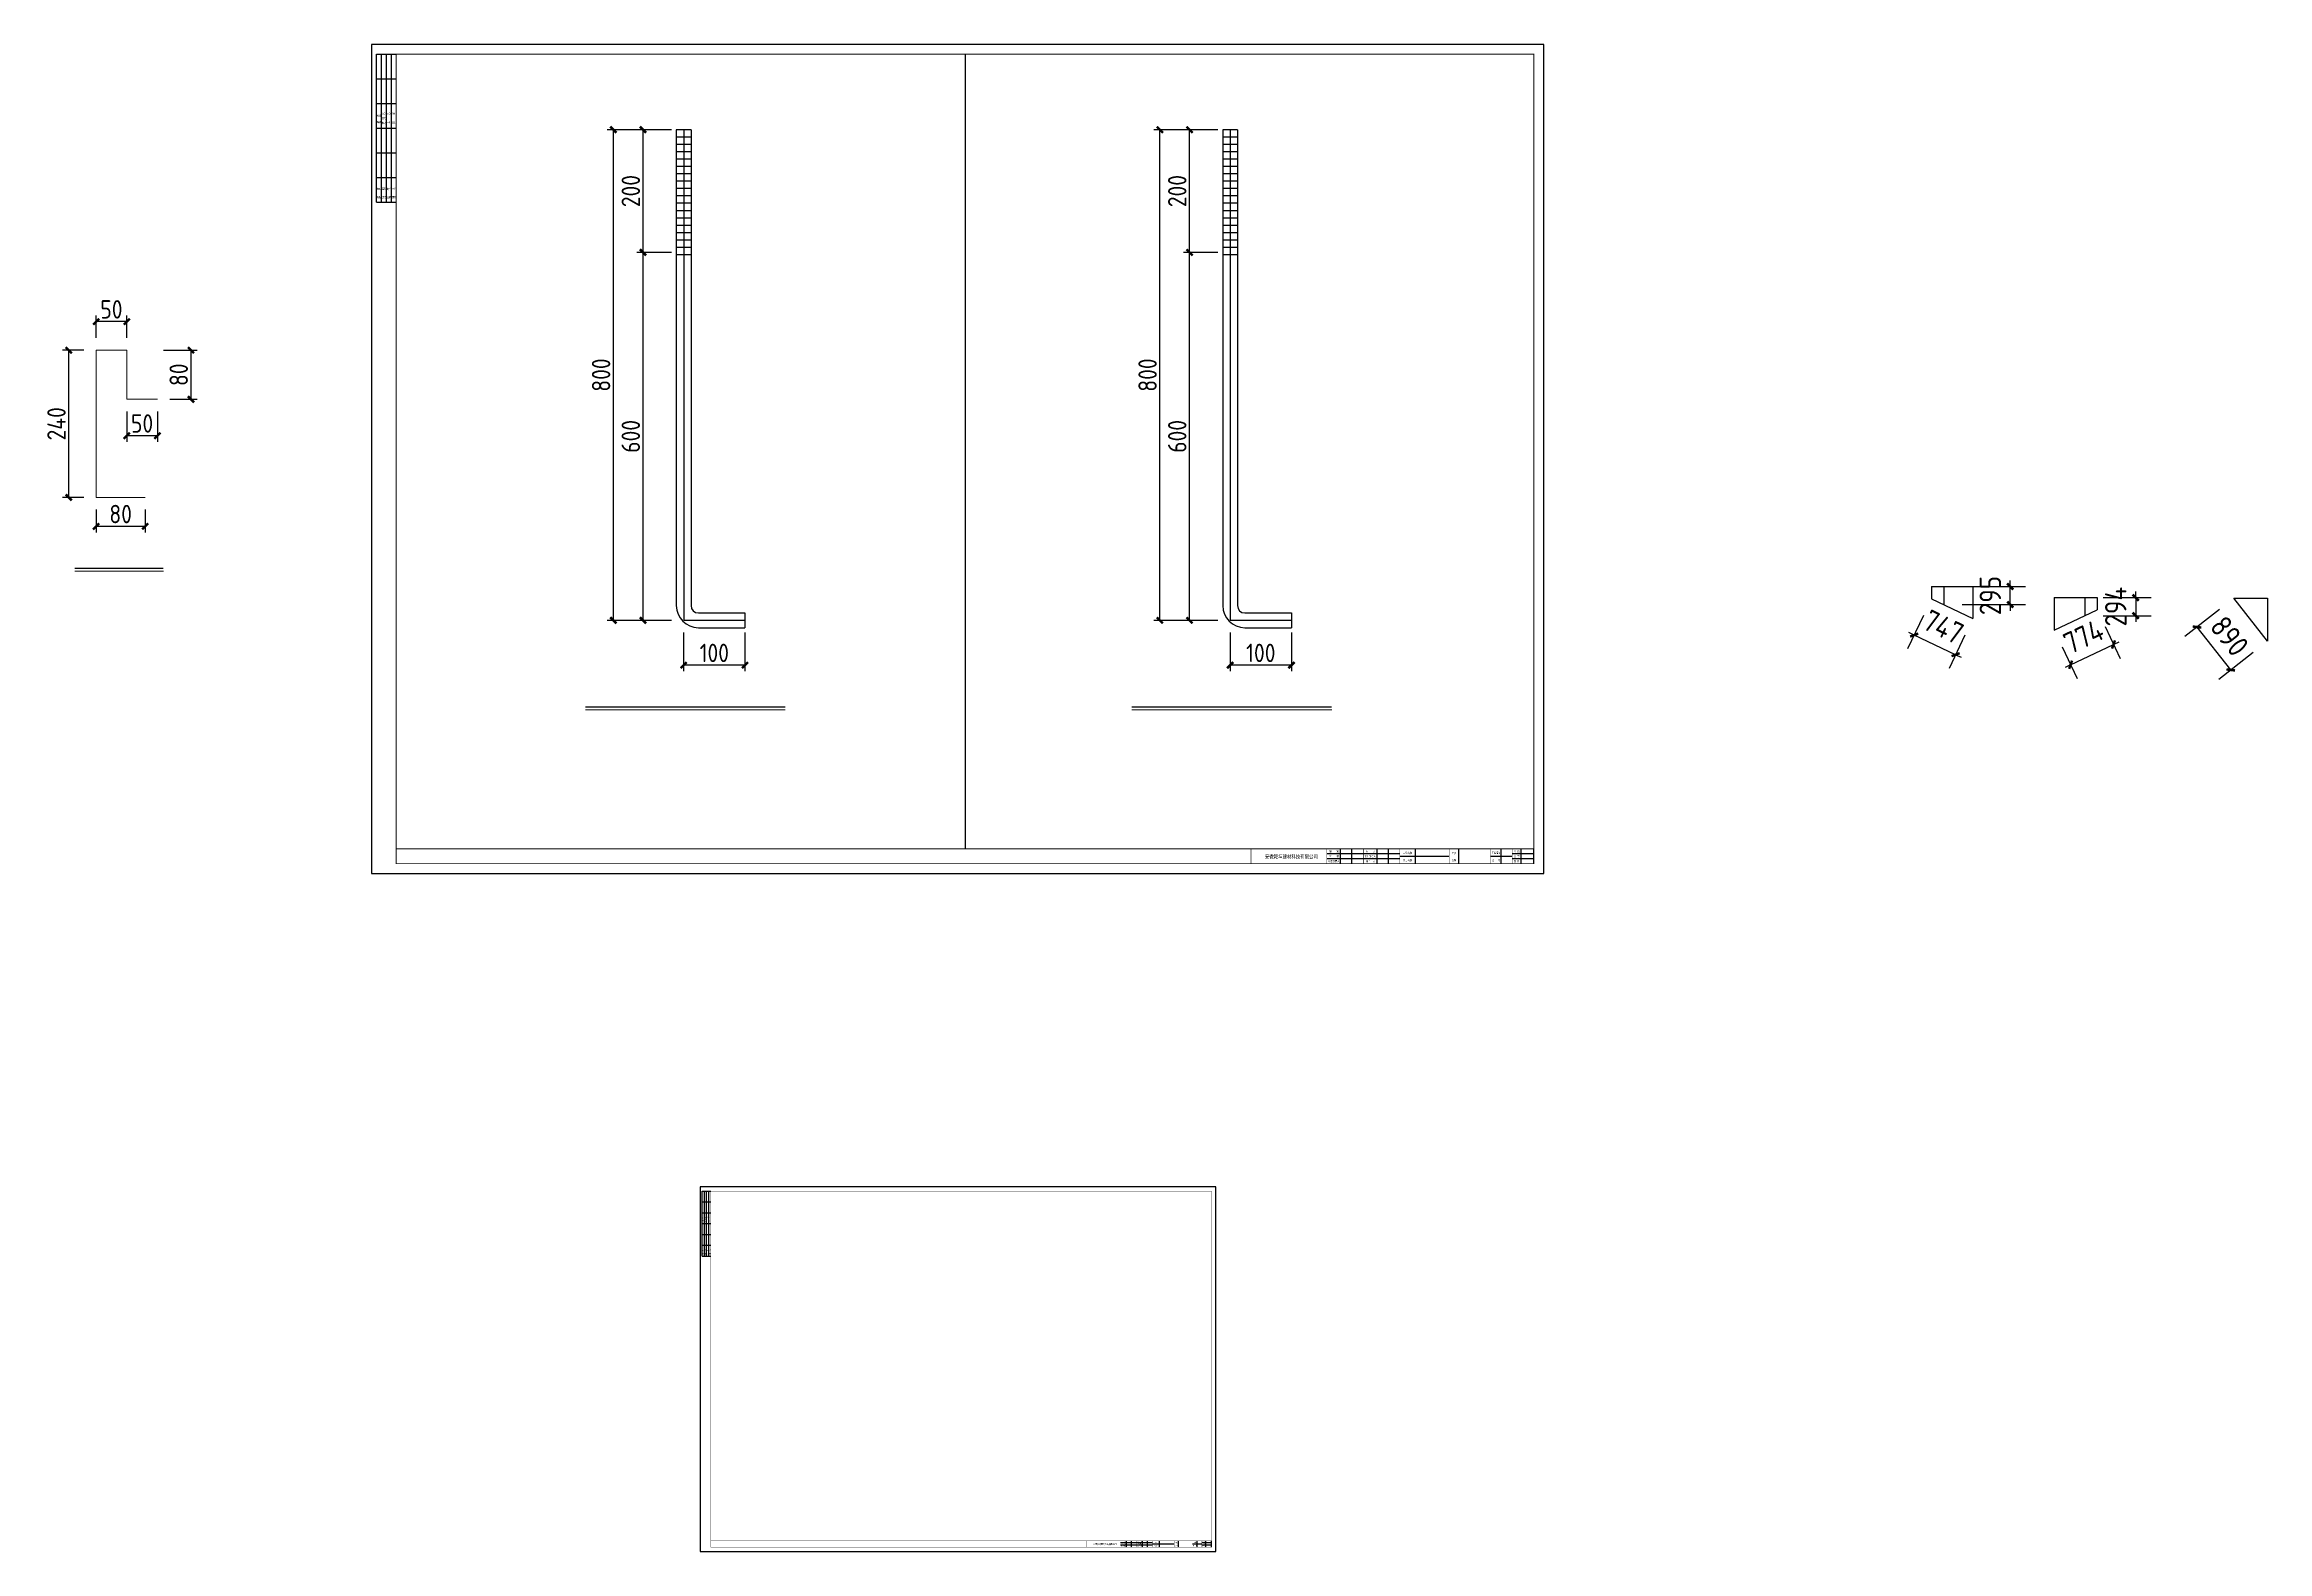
# Model space of a CAD drawing. Extents: x -196983 to 471790, y -783661 to 190401.
# Drawn here: x 29803 to 66055, y 457 to 25033 of the extents above; entities that cross this region are included whole.
import ezdxf

# ---------------------------------------------------------------- set-up
doc = ezdxf.new("R2010")
doc.units = 0
doc.header["$LTSCALE"] = 1000
doc.header["$MEASUREMENT"] = 0
doc.layers.add('_TCH_MASK', color=7, linetype='Continuous')
doc.layers.add('PUB_TITLE', color=4, linetype='Continuous')
doc.styles.get("Standard").update_dxf_attribs({"font": 'gbenor.shx', "bigfont": 'gbcbig.shx'})
doc.styles.add('图框', font='')
doc.styles.get('图框').set_extended_font_data('SimSun')
doc.dimstyles.get("Standard").update_dxf_attribs({"dimscale": 100, "dimtxt": 3.5, "dimasz": 1, "dimexe": 2.5, "dimexo": 3, "dimgap": 1.5, "dimtad": 1, "dimdec": 0, "dimzin": 0, "dimdsep": 46, "dimtxsty": 'Standard', "dimblk": 'ARCHTICK', "dimcen": 0.09, "dimadec": 0, "dimazin": 0, "dimtfac": 1, "dimtdec": 0, "dimtix": 1, "dimtmove": 2, "dimatfit": 3, "dimfxl": 1, "dimtolj": 1, "dimtzin": 0, "dimarcsym": 0})

# ---------------------------------------------------------------- blocks, each defined once
blk = doc.blocks.new('_ArchTick')
at = {"color": 0, "linetype": 'ByBlock', "const_width": 0.4}
blk.add_lwpolyline([(-0.5, -0.5), (0.5, 0.5)], dxfattribs=at)
blk = doc.blocks.new('*D4')
at = {"layer": '_TCH_MASK', "color": 0, "lineweight": -2}
for p, q in [((30645, 17447), (30645, 17075)), ((31445, 17447), (31445, 17075)), ((30645, 17175), (31445, 17175))]:
    blk.add_line(p, q, dxfattribs=at)
at = {"layer": 'Defpoints', "color": 0}
for p in [(30645, 17647), (31445, 17647), (31445, 17175)]:
    blk.add_point(p, dxfattribs=at)
at = {"layer": '_TCH_MASK', "color": 0, "lineweight": -2, "xscale": 100, "yscale": 100, "zscale": 100, "rotation": 180}
blk.add_blockref('_ArchTick', (30645, 17175), dxfattribs=at)
at = {"layer": '_TCH_MASK', "color": 0, "lineweight": -2, "xscale": 100, "yscale": 100, "zscale": 100}
blk.add_blockref('_ArchTick', (31445, 17175), dxfattribs=at)
at = {"layer": '_TCH_MASK', "color": 0, "lineweight": 15, "insert": (31045, 17375), "char_height": 300, "attachment_point": 5}
blk.add_mtext('\\A1;80', dxfattribs=at)
blk = doc.blocks.new('*D5')
at = {"layer": '_TCH_MASK', "color": 0, "lineweight": -2}
for p, q in [((30445, 20047), (30099, 20047)), ((30199, 17647), (30199, 20047)), ((30445, 17647), (30099, 17647))]:
    blk.add_line(p, q, dxfattribs=at)
at = {"layer": 'Defpoints', "color": 0}
for p in [(30199, 20047), (30645, 20047), (30645, 17647)]:
    blk.add_point(p, dxfattribs=at)
at = {"layer": '_TCH_MASK', "color": 0, "lineweight": -2, "xscale": 100, "yscale": 100, "zscale": 100}
for p, rotation in [((30199, 20047), 90), ((30199, 17647), 270)]:
    blk.add_blockref('_ArchTick', p, dxfattribs=dict(at, rotation=rotation))
at = {"layer": '_TCH_MASK', "color": 0, "lineweight": 15, "insert": (29999, 18847), "char_height": 300, "attachment_point": 5, "rotation": 90}
blk.add_mtext('\\A1;240', dxfattribs=at)
blk = doc.blocks.new('*D6')
at = {"layer": '_TCH_MASK', "color": 0, "lineweight": -2}
for p, q in [((30645, 20247), (30645, 20613)), ((31145, 20513), (30645, 20513)), ((31145, 20247), (31145, 20613))]:
    blk.add_line(p, q, dxfattribs=at)
at = {"layer": 'Defpoints', "color": 0}
for p in [(30645, 20513), (30645, 20047), (31145, 20047)]:
    blk.add_point(p, dxfattribs=at)
at = {"layer": '_TCH_MASK', "color": 0, "lineweight": -2, "xscale": 100, "yscale": 100, "zscale": 100, "rotation": 180}
blk.add_blockref('_ArchTick', (30645, 20513), dxfattribs=at)
at = {"layer": '_TCH_MASK', "color": 0, "lineweight": -2, "xscale": 100, "yscale": 100, "zscale": 100}
blk.add_blockref('_ArchTick', (31145, 20513), dxfattribs=at)
at = {"layer": '_TCH_MASK', "color": 0, "lineweight": 15, "insert": (30895, 20713), "char_height": 300, "attachment_point": 5}
blk.add_mtext('\\A1;50', dxfattribs=at)
blk = doc.blocks.new('*D7')
at = {"layer": '_TCH_MASK', "color": 0, "lineweight": -2}
for p, q in [((31145, 19047), (31145, 18552)), ((31645, 19047), (31645, 18552)), ((31645, 18652), (31145, 18652))]:
    blk.add_line(p, q, dxfattribs=at)
at = {"layer": 'Defpoints', "color": 0}
for p in [(31145, 19247), (31645, 19247), (31145, 18652)]:
    blk.add_point(p, dxfattribs=at)
at = {"layer": '_TCH_MASK', "color": 0, "lineweight": -2, "xscale": 100, "yscale": 100, "zscale": 100, "rotation": 180}
blk.add_blockref('_ArchTick', (31145, 18652), dxfattribs=at)
at = {"layer": '_TCH_MASK', "color": 0, "lineweight": -2, "xscale": 100, "yscale": 100, "zscale": 100}
blk.add_blockref('_ArchTick', (31645, 18652), dxfattribs=at)
at = {"layer": '_TCH_MASK', "color": 0, "lineweight": 15, "insert": (31395, 18852), "char_height": 300, "attachment_point": 5}
blk.add_mtext('\\A1;50', dxfattribs=at)
blk = doc.blocks.new('*D3')
at = {"layer": '_TCH_MASK', "color": 0, "lineweight": -2}
for p, q in [((31745, 20047), (32292, 20047)), ((32192, 20047), (32192, 19247)), ((31845, 19247), (32292, 19247))]:
    blk.add_line(p, q, dxfattribs=at)
at = {"layer": 'Defpoints', "color": 0}
for p in [(31545, 20047), (31645, 19247), (32192, 19247)]:
    blk.add_point(p, dxfattribs=at)
at = {"layer": '_TCH_MASK', "color": 0, "lineweight": -2, "xscale": 100, "yscale": 100, "zscale": 100}
for p, rotation in [((32192, 20047), 90), ((32192, 19247), 270)]:
    blk.add_blockref('_ArchTick', p, dxfattribs=dict(at, rotation=rotation))
at = {"layer": '_TCH_MASK', "color": 0, "lineweight": 15, "insert": (31992, 19647), "char_height": 300, "attachment_point": 5, "rotation": 90}
blk.add_mtext('\\A1;80', dxfattribs=at)
blk = doc.blocks.new('$titleblk$00000095')
for p, q in [((-150, 20), (-150, 0)), ((-150, 20), (0, 20)), ((-150, 15), (-75, 15)), ((-150, 10), (-75, 10)), ((-150, 5), (-75, 5)), ((-125, 20), (-125, 0)), ((-100, 20), (-100, 0)), ((-75, 20), (-75, 0)), ((-75, 20), (-75, 0)), ((-75, 15), (0, 15)), ((-75, 10), (0, 10)), ((-75, 5), (0, 5)), ((-50, 20), (-50, 0)), ((-25, 20), (-25, 0)), ((0, 20), (0, 0))]:
    blk.add_line(p, q)
at = {"width": 0.8}
for s, p in [('建   筑', (-146.4, 15.6)), ('结   构', (-146.4, 10.9)), ('通   讯', (-146.4, 0.9)), ('电   气', (-146.4, 5.6)), ('给 排 水', (-71, 10.9)), ('暖  通', (-70.3, 15.7)), ('工   艺', (-70.3, 6.1)), ('自   控', (-70.3, 1.2))]:
    blk.add_text(s, height=3.51, dxfattribs=at).set_placement(p)
blk = doc.blocks.new('新块')
for p, q in [((-8240, 400), (-8240, 1000)), ((-7780, 400), (-7780, 1000)), ((-6760, 400), (-6760, 1000)), ((-6300, 400), (-6300, 1000)), ((-5200, 400), (-5200, 1000)), ((-3440, 400), (-3440, 1000)), ((-1720, 400), (-1720, 1000)), ((-920, 400), (-920, 1000)), ((-400, 400), (-400, 1000)), ((-5840, 800), (-8800, 800)), ((-5840, 600), (-8800, 600)), ((-5840, 700), (-3840, 700)), ((-2160, 700), (-1280, 700)), ((-400, 800), (-1280, 800)), ((-400, 600), (-1280, 600))]:
    blk.add_line(p, q)
for points, const_width in [([(-11880, 400), (-11880, 1000), (-400, 1000)], 32), ([(-8800, 400), (-8800, 1000)], 20), ([(-7320, 400), (-7320, 1000)], 20), ([(-5840, 400), (-5840, 1000)], 20), ([(-3840, 400), (-3840, 1000)], 20), ([(-2160, 400), (-2160, 1000)], 20), ([(-1280, 400), (-1280, 1000)], 20)]:
    blk.add_lwpolyline(points, dxfattribs=dict(const_width=const_width))
at = {"layer": 'PUB_TITLE'}
blk.add_lwpolyline([(-47560, 0), (0, 0), (0, 33640), (-47560, 33640)], close=True, dxfattribs=at)
at = {"layer": 'PUB_TITLE', "const_width": 40}
blk.add_lwpolyline([(-46560, 400), (-400, 400), (-400, 33240), (-46560, 33240)], close=True, dxfattribs=at)
at = {"layer": 'PUB_TITLE', "const_width": 32}
blk.add_lwpolyline([(-400, 1000), (-46560, 1000)], dxfattribs=at)
at = {"layer": 'PUB_TITLE', "xscale": 40, "yscale": 40, "zscale": 40, "rotation": 90}
blk.add_blockref('$titleblk$00000095', (-46560, 33240), dxfattribs=at)
at = {"style": '图框', "width": 0.8}
for s, height, p in [('审    定', 80, (-8701, 854)), ('校    对', 80, (-7217, 851)), ('阶 段', 80, (-1205, 851)), ('安徽乾坤建材科技有限公司', 160, (-11315, 604)), ('项目负责人', 80, (-8739, 457)), ('审    核', 80, (-8702, 659)), ('设计负责人', 80, (-7265, 659)), ('设 计 人', 80, (-7213, 457)), ('项目名称', 80, (-5712, 494)), ('工程名称', 80, (-5712, 794)), ('名称', 80, (-3732, 498)), ('图纸', 80, (-3732, 778)), ('工程编号', 80, (-2112, 803)), ('图   号', 80, (-2098, 504)), ('比 例', 80, (-1211, 457)), ('日 期', 80, (-1212, 659))]:
    blk.add_text(s, height=height, dxfattribs=at).set_placement(p)
for tag, p in [('审定人', (-8147, 838)), ('校对', (-6621, 837)), ('工程名称', (-5026, 781)), ('阶段', (-810, 832)), ('项目负责人', (-8228, 444)), ('审核人', (-8147, 641)), ('设计负责人', (-6745, 649)), ('设计人', (-6659, 447)), ('项目名称', (-5026, 479)), ('图名', (-3347, 649)), ('图号', (-1657, 502)), ('日期', (-905, 632)), ('比例', (-810, 446))]:
    blk.add_attdef(tag, p, '', height=120)
blk = doc.blocks.new('*D10')
at = {"layer": '_TCH_MASK', "color": 0, "lineweight": -2}
for p, q in [((40226, 15442), (40226, 14811)), ((41226, 15442), (41226, 14811)), ((41226, 14911), (40226, 14911))]:
    blk.add_line(p, q, dxfattribs=at)
at = {"layer": 'Defpoints', "color": 0}
for p in [(40226, 15642), (41226, 15642), (40226, 14911)]:
    blk.add_point(p, dxfattribs=at)
at = {"layer": '_TCH_MASK', "color": 0, "lineweight": -2, "xscale": 100, "yscale": 100, "zscale": 100, "rotation": 180}
blk.add_blockref('_ArchTick', (40226, 14911), dxfattribs=at)
at = {"layer": '_TCH_MASK', "color": 0, "lineweight": -2, "xscale": 100, "yscale": 100, "zscale": 100}
blk.add_blockref('_ArchTick', (41226, 14911), dxfattribs=at)
at = {"layer": '_TCH_MASK', "color": 0, "lineweight": 15, "insert": (40726, 15111), "char_height": 300, "attachment_point": 5}
blk.add_mtext('\\A1;100', dxfattribs=at)
blk = doc.blocks.new('*D11')
at = {"layer": '_TCH_MASK', "color": 0, "lineweight": -2}
for p, q in [((40026, 21642), (39464, 21642)), ((39564, 15642), (39564, 21642)), ((40026, 15642), (39464, 15642))]:
    blk.add_line(p, q, dxfattribs=at)
at = {"layer": 'Defpoints', "color": 0}
for p in [(39564, 21642), (40226, 21642), (40226, 15642)]:
    blk.add_point(p, dxfattribs=at)
at = {"layer": '_TCH_MASK', "color": 0, "lineweight": -2, "xscale": 100, "yscale": 100, "zscale": 100}
for p, rotation in [((39564, 21642), 90), ((39564, 15642), 270)]:
    blk.add_blockref('_ArchTick', p, dxfattribs=dict(at, rotation=rotation))
at = {"layer": '_TCH_MASK', "color": 0, "lineweight": 15, "insert": (39364, 18642), "char_height": 300, "attachment_point": 5, "rotation": 90}
blk.add_mtext('\\A1;600', dxfattribs=at)
blk = doc.blocks.new('*D12')
at = {"layer": '_TCH_MASK', "color": 0, "lineweight": -2}
for p, q in [((39906, 23642), (39464, 23642)), ((39564, 21642), (39564, 23642)), ((40026, 21642), (39464, 21642))]:
    blk.add_line(p, q, dxfattribs=at)
at = {"layer": 'Defpoints', "color": 0}
for p in [(39564, 23642), (40106, 23642), (40226, 21642)]:
    blk.add_point(p, dxfattribs=at)
at = {"layer": '_TCH_MASK', "color": 0, "lineweight": -2, "xscale": 100, "yscale": 100, "zscale": 100}
for p, rotation in [((39564, 23642), 90), ((39564, 21642), 270)]:
    blk.add_blockref('_ArchTick', p, dxfattribs=dict(at, rotation=rotation))
at = {"layer": '_TCH_MASK', "color": 0, "lineweight": 15, "insert": (39364, 22642), "char_height": 300, "attachment_point": 5, "rotation": 90}
blk.add_mtext('\\A1;200', dxfattribs=at)
blk = doc.blocks.new('*D13')
at = {"layer": '_TCH_MASK', "color": 0, "lineweight": -2}
for p, q in [((40026, 23642), (38980, 23642)), ((39080, 15642), (39080, 23642)), ((40026, 15642), (38980, 15642))]:
    blk.add_line(p, q, dxfattribs=at)
at = {"layer": 'Defpoints', "color": 0}
for p in [(39080, 23642), (40226, 23642), (40226, 15642)]:
    blk.add_point(p, dxfattribs=at)
at = {"layer": '_TCH_MASK', "color": 0, "lineweight": -2, "xscale": 100, "yscale": 100, "zscale": 100}
for p, rotation in [((39080, 23642), 90), ((39080, 15642), 270)]:
    blk.add_blockref('_ArchTick', p, dxfattribs=dict(at, rotation=rotation))
at = {"layer": '_TCH_MASK', "color": 0, "lineweight": 15, "insert": (38880, 19642), "char_height": 300, "attachment_point": 5, "rotation": 90}
blk.add_mtext('\\A1;800', dxfattribs=at)
blk = doc.blocks.new('*D17')
at = {"layer": '_TCH_MASK', "color": 0, "lineweight": -2}
for p, q in [((49138, 15442), (49138, 14811)), ((50138, 15442), (50138, 14811)), ((50138, 14911), (49138, 14911))]:
    blk.add_line(p, q, dxfattribs=at)
at = {"layer": 'Defpoints', "color": 0}
for p in [(49138, 15642), (50138, 15642), (49138, 14911)]:
    blk.add_point(p, dxfattribs=at)
at = {"layer": '_TCH_MASK', "color": 0, "lineweight": -2, "xscale": 100, "yscale": 100, "zscale": 100, "rotation": 180}
blk.add_blockref('_ArchTick', (49138, 14911), dxfattribs=at)
at = {"layer": '_TCH_MASK', "color": 0, "lineweight": -2, "xscale": 100, "yscale": 100, "zscale": 100}
blk.add_blockref('_ArchTick', (50138, 14911), dxfattribs=at)
at = {"layer": '_TCH_MASK', "color": 0, "lineweight": 15, "insert": (49638, 15111), "char_height": 300, "attachment_point": 5}
blk.add_mtext('\\A1;100', dxfattribs=at)
blk = doc.blocks.new('*D14')
at = {"layer": '_TCH_MASK', "color": 0, "lineweight": -2}
for p, q in [((48938, 21642), (48375, 21642)), ((48475, 15642), (48475, 21642)), ((48938, 15642), (48375, 15642))]:
    blk.add_line(p, q, dxfattribs=at)
at = {"layer": 'Defpoints', "color": 0}
for p in [(48475, 21642), (49138, 21642), (49138, 15642)]:
    blk.add_point(p, dxfattribs=at)
at = {"layer": '_TCH_MASK', "color": 0, "lineweight": -2, "xscale": 100, "yscale": 100, "zscale": 100}
for p, rotation in [((48475, 21642), 90), ((48475, 15642), 270)]:
    blk.add_blockref('_ArchTick', p, dxfattribs=dict(at, rotation=rotation))
at = {"layer": '_TCH_MASK', "color": 0, "lineweight": 15, "insert": (48275, 18642), "char_height": 300, "attachment_point": 5, "rotation": 90}
blk.add_mtext('\\A1;600', dxfattribs=at)
blk = doc.blocks.new('*D15')
at = {"layer": '_TCH_MASK', "color": 0, "lineweight": -2}
for p, q in [((48818, 23642), (48375, 23642)), ((48475, 21642), (48475, 23642)), ((48938, 21642), (48375, 21642))]:
    blk.add_line(p, q, dxfattribs=at)
at = {"layer": 'Defpoints', "color": 0}
for p in [(48475, 23642), (49018, 23642), (49138, 21642)]:
    blk.add_point(p, dxfattribs=at)
at = {"layer": '_TCH_MASK', "color": 0, "lineweight": -2, "xscale": 100, "yscale": 100, "zscale": 100}
for p, rotation in [((48475, 23642), 90), ((48475, 21642), 270)]:
    blk.add_blockref('_ArchTick', p, dxfattribs=dict(at, rotation=rotation))
at = {"layer": '_TCH_MASK', "color": 0, "lineweight": 15, "insert": (48275, 22642), "char_height": 300, "attachment_point": 5, "rotation": 90}
blk.add_mtext('\\A1;200', dxfattribs=at)
blk = doc.blocks.new('*D16')
at = {"layer": '_TCH_MASK', "color": 0, "lineweight": -2}
for p, q in [((48938, 23642), (47891, 23642)), ((47991, 15642), (47991, 23642)), ((48938, 15642), (47891, 15642))]:
    blk.add_line(p, q, dxfattribs=at)
at = {"layer": 'Defpoints', "color": 0}
for p in [(47991, 23642), (49138, 23642), (49138, 15642)]:
    blk.add_point(p, dxfattribs=at)
at = {"layer": '_TCH_MASK', "color": 0, "lineweight": -2, "xscale": 100, "yscale": 100, "zscale": 100}
for p, rotation in [((47991, 23642), 90), ((47991, 15642), 270)]:
    blk.add_blockref('_ArchTick', p, dxfattribs=dict(at, rotation=rotation))
at = {"layer": '_TCH_MASK', "color": 0, "lineweight": 15, "insert": (47791, 19642), "char_height": 300, "attachment_point": 5, "rotation": 90}
blk.add_mtext('\\A1;800', dxfattribs=at)
blk = doc.blocks.new('*D18')
at = {"color": 0, "lineweight": -2}
for p, q in [((62843, 14918), (63543, 15248)), ((63405, 15541), (63650, 15022)), ((63543, 15248), (63634, 15291)), ((62705, 15211), (62950, 14692)), ((62843, 14918), (62753, 14875))]:
    blk.add_line(p, q, dxfattribs=at)
at = {"layer": 'Defpoints', "color": 0}
for p in [(63277, 15812), (62577, 15482), (63543, 15248)]:
    blk.add_point(p, dxfattribs=at)
at = {"color": 0, "lineweight": -2, "xscale": 100, "yscale": 100, "zscale": 100}
for p, rotation in [((63543, 15248), 205.2405292647868), ((62843, 14918), 25.24052926478684)]:
    blk.add_blockref('_ArchTick', p, dxfattribs=dict(at, rotation=rotation))
at = {"color": 0, "insert": (63055, 15377), "char_height": 350, "attachment_point": 5, "rotation": 25.2405}
blk.add_mtext('\\A1;774', dxfattribs=at)
blk = doc.blocks.new('*D19')
at = {"color": 0, "lineweight": -2}
for p, q in [((60445, 15722), (60186, 15176)), ((60293, 15402), (60203, 15444)), ((60968, 15082), (60293, 15402)), ((61120, 15402), (60861, 14856)), ((60968, 15082), (61058, 15039))]:
    blk.add_line(p, q, dxfattribs=at)
at = {"layer": 'Defpoints', "color": 0}
for p in [(60574, 15993), (61249, 15673), (60293, 15402)]:
    blk.add_point(p, dxfattribs=at)
at = {"color": 0, "lineweight": -2, "xscale": 100, "yscale": 100, "zscale": 100}
for p, rotation in [((60293, 15402), 334.635582804447), ((60968, 15082), 154.635582804447)]:
    blk.add_blockref('_ArchTick', p, dxfattribs=dict(at, rotation=rotation))
at = {"color": 0, "insert": (60770, 15535), "char_height": 350, "attachment_point": 5, "rotation": 334.6356}
blk.add_mtext('\\A1;747', dxfattribs=at)
blk = doc.blocks.new('*D20')
at = {"color": 0, "lineweight": -2}
for p, q in [((61074, 16193), (62109, 16193)), ((61859, 16193), (61859, 16293)), ((61859, 15899), (61859, 16193)), ((61074, 15899), (62109, 15899)), ((61859, 15899), (61859, 15799))]:
    blk.add_line(p, q, dxfattribs=at)
at = {"layer": 'Defpoints', "color": 0}
for p in [(60774, 16193), (61859, 16193), (60774, 15899)]:
    blk.add_point(p, dxfattribs=at)
at = {"color": 0, "lineweight": -2, "xscale": 100, "yscale": 100, "zscale": 100}
for p, rotation in [((61859, 16193), 270), ((61859, 15899), 90)]:
    blk.add_blockref('_ArchTick', p, dxfattribs=dict(at, rotation=rotation))
at = {"color": 0, "insert": (61534, 16046), "char_height": 350, "attachment_point": 5, "rotation": 90}
blk.add_mtext('\\A1;295', dxfattribs=at)
blk = doc.blocks.new('*D21')
at = {"color": 0, "lineweight": -2}
for p, q in [((63377, 16012), (64155, 16012)), ((63905, 16012), (63905, 16112)), ((63905, 16012), (63905, 15718)), ((63377, 15718), (64155, 15718)), ((63905, 15718), (63905, 15618))]:
    blk.add_line(p, q, dxfattribs=at)
at = {"layer": 'Defpoints', "color": 0}
for p in [(63077, 16012), (63077, 15718), (63905, 15718)]:
    blk.add_point(p, dxfattribs=at)
at = {"color": 0, "lineweight": -2, "xscale": 100, "yscale": 100, "zscale": 100}
for p, rotation in [((63905, 16012), 270), ((63905, 15718), 90)]:
    blk.add_blockref('_ArchTick', p, dxfattribs=dict(at, rotation=rotation))
at = {"color": 0, "insert": (63580, 15865), "char_height": 350, "attachment_point": 5, "rotation": 90}
blk.add_mtext('\\A1;294', dxfattribs=at)
blk = doc.blocks.new('*D22')
at = {"color": 0, "lineweight": -2}
for p, q in [((65269, 15819), (64708, 15379)), ((65455, 14833), (64905, 15533)), ((65819, 15119), (65258, 14679))]:
    blk.add_line(p, q, dxfattribs=at)
at = {"layer": 'Defpoints', "color": 0}
for p in [(65505, 16005), (64905, 15533), (66055, 15305)]:
    blk.add_point(p, dxfattribs=at)
at = {"color": 0, "lineweight": -2, "xscale": 100, "yscale": 100, "zscale": 100}
for p, rotation in [((64905, 15533), 128.1572265873691), ((65455, 14833), 308.1572265873691)]:
    blk.add_blockref('_ArchTick', p, dxfattribs=dict(at, rotation=rotation))
at = {"color": 0, "insert": (65435, 15384), "char_height": 350, "attachment_point": 5, "rotation": 308.1572}
blk.add_mtext('\\A1;890', dxfattribs=at)

msp = doc.modelspace()

# ---------------------------------------------------------------- linework, layer by layer
for p, q in [((44815.3, 24871.8), (44815.3, 11915.4)), ((40106.4, 23642.1), (40106.4, 15882.1)), ((40346.4, 23642.1), (40106.4, 23642.1)), ((40226.4, 23642.1), (40226.4, 15642.1)), ((40346.4, 23642.1), (40346.4, 15882.1)), ((40346.4, 23642.1), (40346.4, 21642.1)), ((49017.5, 23642.1), (49017.5, 15882.1)), ((49257.5, 23642.1), (49017.5, 23642.1)), ((49137.5, 23642.1), (49137.5, 15642.1)), ((49257.5, 23642.1), (49257.5, 15882.1)), ((49257.5, 23642.1), (49257.5, 21642.1)), ((40346.4, 23522.1), (40106.4, 23522.1)), ((40346.4, 23402.1), (40106.4, 23402.1)), ((40346.4, 23282.1), (40106.4, 23282.1)), ((49257.5, 23522.1), (49017.5, 23522.1)), ((49257.5, 23402.1), (49017.5, 23402.1)), ((49257.5, 23282.1), (49017.5, 23282.1)), ((40346.4, 23162.1), (40106.4, 23162.1)), ((40346.4, 23042.1), (40106.4, 23042.1)), ((40346.4, 22922.1), (40106.4, 22922.1)), ((49257.5, 23162.1), (49017.5, 23162.1)), ((49257.5, 23042.1), (49017.5, 23042.1)), ((49257.5, 22922.1), (49017.5, 22922.1)), ((40346.4, 22802.1), (40106.4, 22802.1)), ((40346.4, 22682.1), (40106.4, 22682.1)), ((40346.4, 22562.1), (40106.4, 22562.1)), ((49257.5, 22802.1), (49017.5, 22802.1)), ((49257.5, 22682.1), (49017.5, 22682.1)), ((49257.5, 22562.1), (49017.5, 22562.1)), ((40346.4, 22442.1), (40106.4, 22442.1)), ((40346.4, 22322.1), (40106.4, 22322.1)), ((40346.4, 22202.1), (40106.4, 22202.1)), ((49257.5, 22442.1), (49017.5, 22442.1)), ((49257.5, 22322.1), (49017.5, 22322.1)), ((49257.5, 22202.1), (49017.5, 22202.1)), ((40346.4, 22082.1), (40106.4, 22082.1)), ((40346.4, 21962.1), (40106.4, 21962.1)), ((40346.4, 21842.1), (40106.4, 21842.1)), ((49257.5, 22082.1), (49017.5, 22082.1)), ((49257.5, 21962.1), (49017.5, 21962.1)), ((49257.5, 21842.1), (49017.5, 21842.1)), ((40346.4, 21722.1), (40106.4, 21722.1)), ((40346.4, 21602.1), (40106.4, 21602.1)), ((49257.5, 21722.1), (49017.5, 21722.1)), ((49257.5, 21602.1), (49017.5, 21602.1)), ((60573.6, 16193.4), (61248.6, 16193.4)), ((60573.6, 16193.4), (60573.6, 15993.4)), ((60573.6, 15993.4), (61248.6, 15673.4)), ((60773.6, 16193.4), (60773.6, 15898.6)), ((61248.6, 16193.4), (61248.6, 15673.4)), ((62577.3, 16012.1), (63277.3, 16012.1)), ((62577.3, 16012.1), (62577.3, 15482.1)), ((63077.3, 16012.1), (63077.3, 15717.8)), ((63277.3, 16012.1), (63277.3, 15812.1)), ((65504.8, 16004.7), (66054.8, 16004.7)), ((66054.8, 15304.7), (65504.8, 16004.7)), ((66054.8, 16004.7), (66054.8, 15304.7)), ((40226.4, 15642.1), (41226.4, 15642.1)), ((40466.4, 15762.1), (41226.4, 15762.1)), ((41226.4, 15762.1), (41226.4, 15522.1)), ((49137.5, 15642.1), (50137.5, 15642.1)), ((49377.5, 15762.1), (50137.5, 15762.1)), ((50137.5, 15762.1), (50137.5, 15522.1)), ((62577.3, 15482.1), (63277.3, 15812.1)), ((40466.4, 15522.1), (41226.4, 15522.1)), ((49377.5, 15522.1), (50137.5, 15522.1))]:
    msp.add_line(p, q)
for centre, radius in [((40466.4, 15882.1), 360), ((40466.4, 15882.1), 120), ((49377.5, 15882.1), 360), ((49377.5, 15882.1), 120)]:
    msp.add_arc(centre, radius, 180, 270)
at = {"layer": '_TCH_MASK', "lineweight": 15}
for p, q in [((31144.5, 20047.5), (30644.5, 20047.5)), ((30644.5, 20047.5), (30644.5, 17647.5)), ((31144.5, 19247.5), (31144.5, 20047.5)), ((31644.5, 19247.5), (31144.5, 19247.5)), ((30644.5, 17647.5), (31444.5, 17647.5)), ((31741.6, 16445.6), (30295.8, 16445.6)), ((41883.8, 14181.9), (38623.5, 14181.9)), ((50794.8, 14181.9), (47534.6, 14181.9))]:
    msp.add_line(p, q, dxfattribs=at)
at = {"layer": '_TCH_MASK', "lineweight": 15, "const_width": 20}
for points in [[(30295.8, 16491), (31741.6, 16491)], [(38623.5, 14227.2), (41883.8, 14227.2)], [(47534.6, 14227.2), (50794.8, 14227.2)]]:
    msp.add_lwpolyline(points, dxfattribs=at)

# ---------------------------------------------------------------- block references
at = {"layer": '_TCH_MASK', "color": 0, "lineweight": 15}
for p, xscale, yscale, zscale in [((54251.3, 11513.5), 0.4018742141197436, 0.4018742141197436, 0.4018742141190334), ((48904, 457.4), 0.1768246542133056, 0.1768246542125098, 0.1768246542123747)]:
    msp.add_blockref('新块', p, dxfattribs=dict(at, xscale=xscale, yscale=yscale, zscale=zscale))

# ---------------------------------------------------------------- dimensions: what is measured, and where the dimension line sits
for p1, p2, distance, picture, middle in [((60773.6, 15898.6), (60773.6, 16193.4), -1085.3, '*D20', (61534, 16046)), ((61248.6, 15673.4), (60573.6, 15993.4), 655, '*D19', (60769.8, 15535.3)), ((63077.3, 16012.1), (63077.3, 15717.8), 827.2, '*D21', (63579.6, 15865)), ((66054.8, 15304.7), (65504.8, 16004.7), 763, '*D22', (65435.4, 15384.1)), ((62577.3, 15482.1), (63277.3, 15812.1), -623.6, '*D18', (63054.7, 15377))]:
    dim = msp.add_aligned_dim(p1=p1, p2=p2, distance=distance, dimstyle='Standard')
    dim.commit()
    dim.dimension.update_dxf_attribs({"geometry": picture, "text_midpoint": middle})
at = {"layer": '_TCH_MASK', "lineweight": 15}
for base, p1, p2, picture, middle in [((39080.1, 23642.1), (40226.4, 15642.1), (40226.4, 23642.1), '*D13', (38880.1, 19642.1)), ((39564.1, 23642.1), (40226.4, 21642.1), (40106.4, 23642.1), '*D12', (39364.1, 22642.1)), ((47991.2, 23642.1), (49137.5, 15642.1), (49137.5, 23642.1), '*D16', (47791.2, 19642.1)), ((48475.2, 23642.1), (49137.5, 21642.1), (49017.5, 23642.1), '*D15', (48275.2, 22642.1)), ((39564.1, 21642.1), (40226.4, 15642.1), (40226.4, 21642.1), '*D11', (39364.1, 18642.1)), ((48475.2, 21642.1), (49137.5, 15642.1), (49137.5, 21642.1), '*D14', (48275.2, 18642.1)), ((30199.5, 20047.5), (30644.5, 17647.5), (30644.5, 20047.5), '*D5', (29999.5, 18847.5)), ((32191.8, 19247.5), (31544.5, 20047.5), (31644.5, 19247.5), '*D3', (31991.8, 19647.5))]:
    dim = msp.add_linear_dim(base=base, p1=p1, p2=p2, angle=90, dimstyle='Standard', override={"dimtxt": 3, "dimexe": 1, "dimexo": 2, "dimgap": 0.5, "dimlfac": 0.1}, dxfattribs=at)
    dim.commit()
    dim.dimension.update_dxf_attribs({"geometry": picture, "text_midpoint": middle})
for base, p1, p2, picture, middle in [((30644.5, 20512.5), (31144.5, 20047.5), (30644.5, 20047.5), '*D6', (30894.5, 20712.5)), ((31144.5, 18651.8), (31644.5, 19247.5), (31144.5, 19247.5), '*D7', (31394.5, 18851.8)), ((31444.5, 17175), (30644.5, 17647.5), (31444.5, 17647.5), '*D4', (31044.5, 17375)), ((40226.4, 14911.2), (41226.4, 15642.1), (40226.4, 15642.1), '*D10', (40726.4, 15111.2)), ((49137.5, 14911.2), (50137.5, 15642.1), (49137.5, 15642.1), '*D17', (49637.5, 15111.2))]:
    dim = msp.add_linear_dim(base=base, p1=p1, p2=p2, dimstyle='Standard', override={"dimtxt": 3, "dimexe": 1, "dimexo": 2, "dimgap": 0.5, "dimlfac": 0.1}, dxfattribs=at)
    dim.commit()
    dim.dimension.update_dxf_attribs({"geometry": picture, "text_midpoint": middle})

doc.saveas('drawing.dxf')
